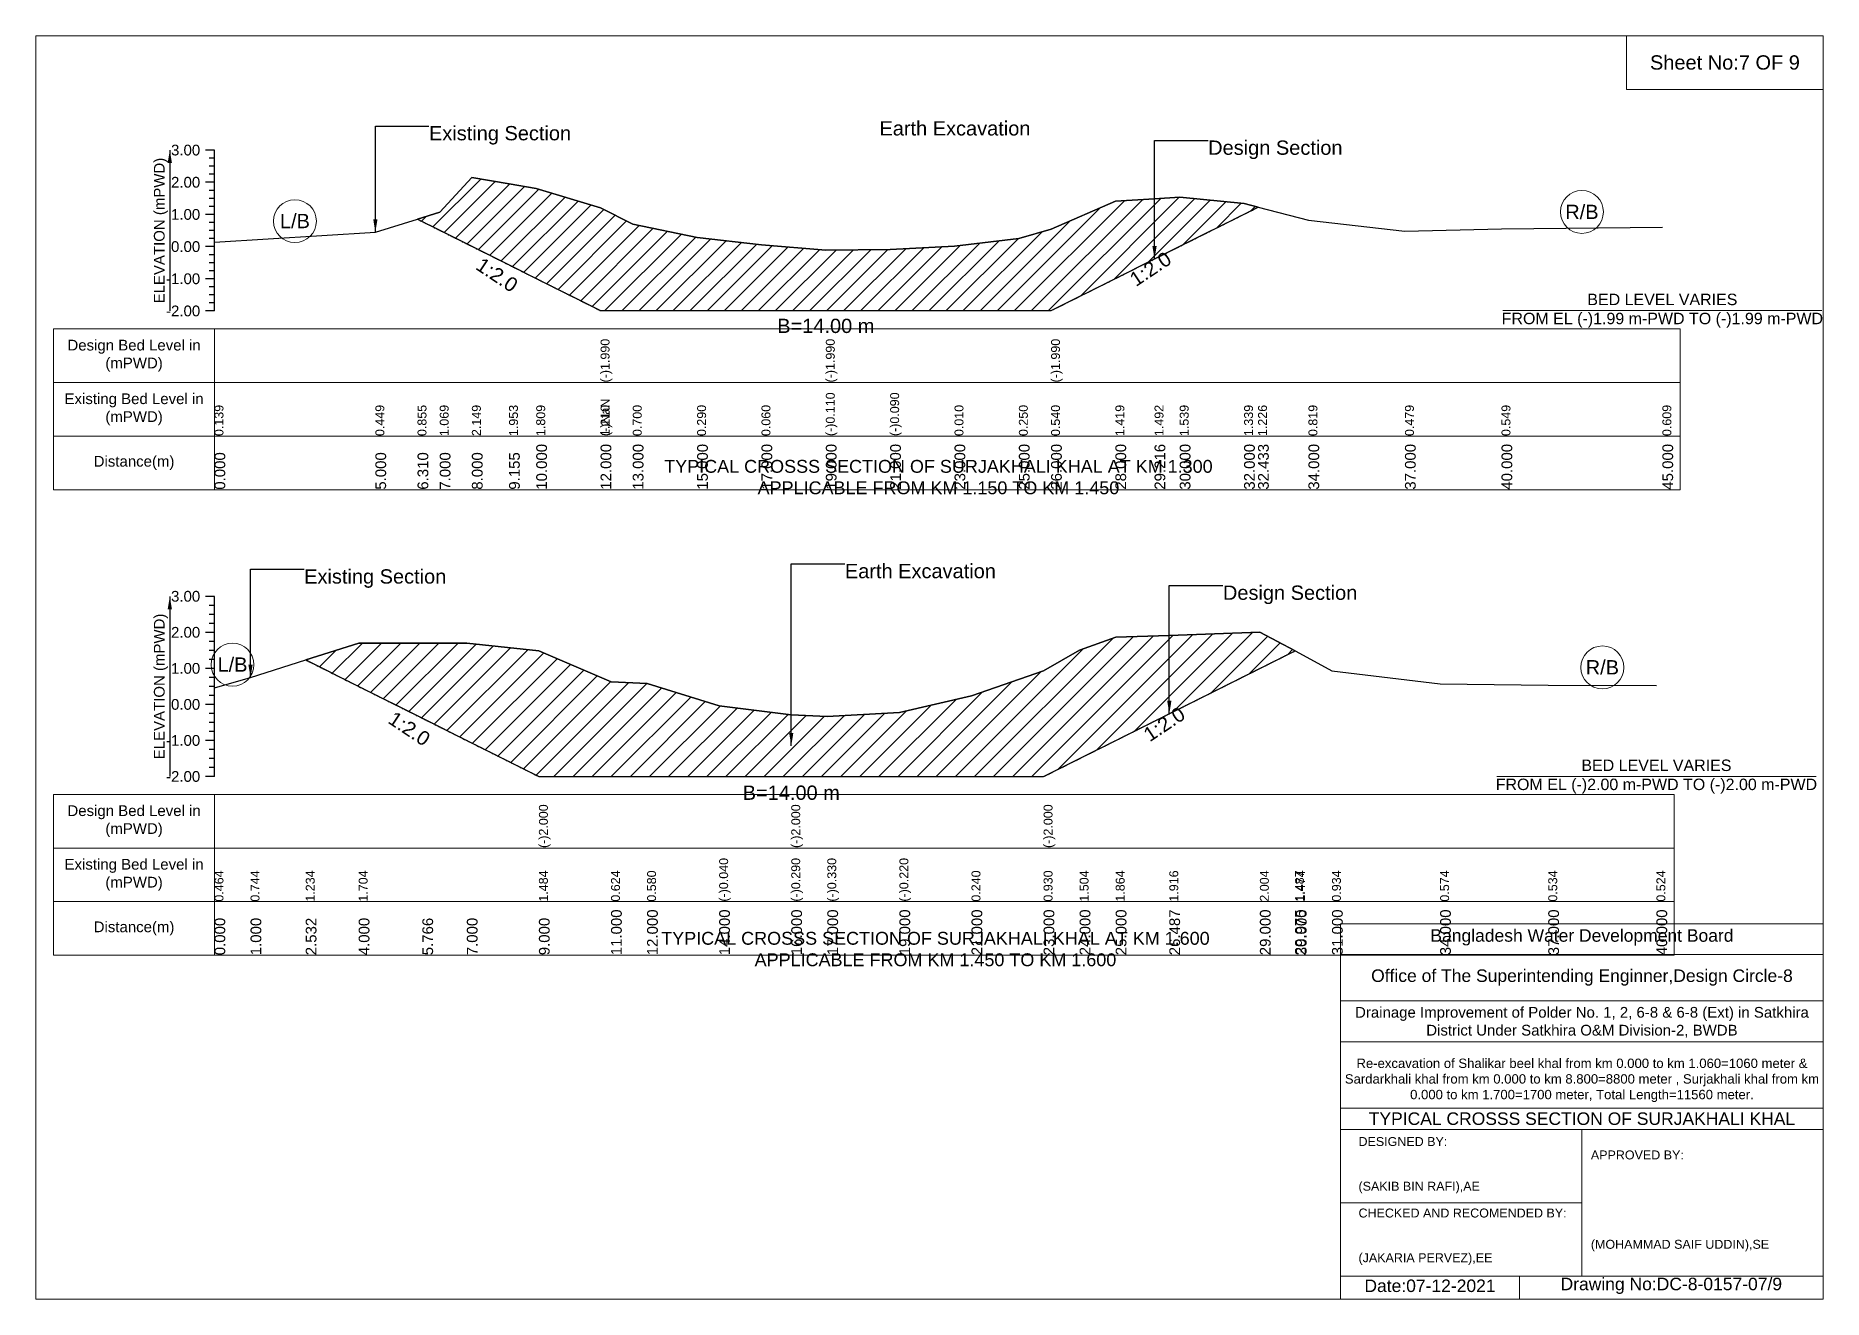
# Model space of a CAD drawing. Header units: inches. Extents: x 93000 to 506000, y -4242 to 0.
# Drawn here: x 480000 to 486000, y -4242 to 0 of the extents above; entities that cross this region are included whole.
import ezdxf

# ---------------------------------------------------------------- set-up
doc = ezdxf.new("R2010")
doc.units = ezdxf.units.IN
doc.header["$LTSCALE"] = 7
doc.header["$MEASUREMENT"] = 0
doc.linetypes.add('DASHED', pattern=[0.75, 0.5, -0.25])
for name, color, linetype, lineweight in [('Cross section Data Border', 7, 'Continuous', 9), ('Cross Section Labels', 7, 'Continuous', 9), ('Design_Bed_Level for Xsection', 7, 'DASHED', 25), ('Existing_Bed_Level for Xsection', 7, 'Continuous', 25), ('Long Section Labels', 7, 'Continuous', 9)]:
    doc.layers.add(name, color=color, linetype=linetype, lineweight=lineweight)
doc.styles.get("Standard").update_dxf_attribs({"font": 'arial.ttf'})
doc.dimstyles.get("Standard").update_dxf_attribs({"dimtxt": 0.18, "dimasz": 0.18, "dimexe": 0.18, "dimexo": 0.0625, "dimgap": 0.09, "dimtad": 0, "dimtih": 1, "dimtoh": 1, "dimdec": 4, "dimzin": 0, "dimdsep": 46, "dimtxsty": 'Standard', "dimcen": 0.09, "dimadec": 0, "dimazin": 0, "dimtfac": 1, "dimtdec": 4, "dimtofl": 0, "dimtmove": 0, "dimatfit": 3, "dimfxl": 1, "dimtolj": 1, "dimtzin": 0, "dimarcsym": 0})

msp = doc.modelspace()

# ---------------------------------------------------------------- texts
at = {"layer": 'Cross section Data Border', "attachment_point": 5}
for s, insert, char_height in [('Sheet No:7 OF 9', (485670, -90), 48), ('Bangladesh Water Development Board', (485190, -3027), 42), ('Office of The Superintending Enginner,Design Circle-8', (485190, -3162), 42)]:
    msp.add_mtext(s, dxfattribs=dict(at, insert=insert, char_height=char_height))
at = {"layer": 'Cross section Data Border'}
for s, insert, char_height, width, attachment_point in [('Design Bed Level in (mPWD)', (480330, -1074.1), 36, 480, 5), ('Existing Bed Level in (mPWD)', (480330, -1254.1), 36, 480, 5), ('Distance(m)', (480330, -1434.1), 36, 480, 5), ('Design Bed Level in (mPWD)', (480330, -2637.1), 36, 480, 5), ('Existing Bed Level in (mPWD)', (480330, -2817.1), 36, 480, 5), ('Distance(m)', (480330, -2997.1), 36, 480, 5), ('Drainage Improvement of Polder No. 1, 2, 6-8 & 6-8 (Ext) in Satkhira District Under Satkhira O&M Division-2, BWDB', (485190, -3312), 36, 1680, 5), ('Re-excavation of Shalikar beel khal from km 0.000 to km 1.060=1060 meter & Sardarkhali khal from km 0.000 to km 8.800=8800 meter , Surjakhali khal from km 0.000 to km 1.700=1700 meter, Total Length=11560 meter.', (485190, -3507), 31.4683, 1620, 5), ('TYPICAL CROSSS SECTION OF SURJAKHALI KHAL', (485190, -3636), 42, 1680, 5), ('DESIGNED BY:^J^J^J(SAKIB BIN RAFI),AE', (484440, -3792), 30, 840, 4), ('APPROVED BY:^J^J^J^J^J^J(MOHAMMAD SAIF UDDIN),SE', (485220, -3912), 30, 840, 4), ('CHECKED AND RECOMENDED BY:^J^J^J(JAKARIA PERVEZ),EE', (484440, -4032), 30, 840, 4), ('Date:07-12-2021', (484680, -4197), 42, 840, 5), ('Drawing No:DC-8-0157-07/9', (485490, -4197), 42, 1320, 5)]:
    msp.add_mtext(s, dxfattribs=dict(at, insert=insert, char_height=char_height, width=width, attachment_point=attachment_point))
at = {"layer": 'Cross Section Labels'}
for s, insert, char_height, attachment_point in [('Earth Excavation', (482832, -286.9), 48, 1), ('Existing Section', (481320, -303.1), 48, 1), ('Design Section', (483935.4, -351.7), 48, 1), ('L/B', (480870, -622.4), 48, 5), ('R/B', (485190, -591.6), 48, 5), ('BED LEVEL VARIES ^JFROM EL (-)1.99 m-PWD TO (-)1.99 m-PWD', (485460, -923), 38.4, 5), ('B=14.00 m', (482652, -950), 48, 2), ('TYPICAL CROSSS SECTION OF SURJAKHALI KHAL AT KM 1.300^JAPPLICABLE FROM KM 1.150 TO KM 1.450', (483030, -1482), 43.2, 5), ('Existing Section', (480901, -1791.3), 48, 1), ('Earth Excavation', (482716, -1773.2), 48, 1), ('Design Section', (483985, -1845.8), 48, 1), ('L/B', (480660.5, -2111.5), 48, 5), ('R/B', (485258.5, -2120.6), 48, 5), ('BED LEVEL VARIES ^JFROM EL (-)2.00 m-PWD TO (-)2.00 m-PWD', (485440, -2487.1), 38.4, 5), ('B=14.00 m', (482536, -2517.3), 48, 2), ('TYPICAL CROSSS SECTION OF SURJAKHALI KHAL AT KM 1.600^JAPPLICABLE FROM KM 1.450 TO KM 1.600', (483020, -3066.5), 43.2, 5)]:
    msp.add_mtext(s, dxfattribs=dict(at, insert=insert, char_height=char_height, attachment_point=attachment_point))
at = {"layer": 'Cross Section Labels', "char_height": 48, "attachment_point": 2}
for insert, rotation in [((481561.7, -782.9), 326.30993), ((483728.4, -762.9), 33.69007), ((481267.4, -2306.5), 326.30993), ((483774.7, -2291.2), 33.69007)]:
    msp.add_mtext('1:2.0', dxfattribs=dict(at, insert=insert, rotation=rotation))
at = {"layer": 'Existing_Bed_Level for Xsection', "char_height": 36, "attachment_point": 5, "rotation": 90}
for insert in [(480420, -654.1), (480420, -2184.6)]:
    msp.add_mtext('ELEVATION (mPWD)', dxfattribs=dict(at, insert=insert))
at = {"layer": 'Existing_Bed_Level for Xsection', "char_height": 36, "attachment_point": 6}
for s, insert in [('3.00', (480552, -384.1)), ('2.00', (480552, -492.1)), ('1.00', (480552, -600.1)), ('0.00', (480552, -708.1)), ('-1.00', (480552, -816.1)), ('-2.00', (480552, -924.1)), ('3.00', (480552, -1882.1)), ('2.00', (480552, -2003.1)), ('1.00', (480552, -2124.1)), ('0.00', (480552, -2245.1)), ('-1.00', (480552, -2366.1)), ('-2.00', (480552, -2487.1))]:
    msp.add_mtext(s, dxfattribs=dict(at, insert=insert))
at = {"layer": 'Long Section Labels', "attachment_point": 1, "rotation": 90}
for s, insert, char_height in [('(-)1.990', (481896, -1164.1), 30), ('(-)1.990', (482652, -1164.1), 30), ('(-)1.990', (483408, -1164.1), 30), ('(-)0.110', (482652, -1344.1), 30), ('(-)0.110', (482652, -1344.1), 30), ('(-)0.090', (482868, -1344.1), 30), ('0.139', (480600, -1344.1), 30), ('0.449', (481140, -1344.1), 30), ('0.855', (481281.5, -1344.1), 30), ('1.069', (481356, -1344.1), 30), ('2.149', (481464, -1344.1), 30), ('1.953', (481588.7, -1344.1), 30), ('1.809', (481680, -1344.1), 30), ('(-)NaN', (481896, -1344.1), 30), ('(-)NaN', (481896, -1344.1), 30), ('(-)NaN', (481896, -1344.1), 30), ('1.210', (481896, -1344.1), 30), ('1.210', (481896, -1344.1), 30), ('0.700', (482004, -1344.1), 30), ('0.290', (482220, -1344.1), 30), ('0.060', (482436, -1344.1), 30), ('0.010', (483084, -1344.1), 30), ('0.250', (483300, -1344.1), 30), ('0.540', (483408, -1344.1), 30), ('0.540', (483408, -1344.1), 30), ('1.419', (483624, -1344.1), 30), ('1.492', (483755.4, -1344.1), 30), ('1.539', (483840, -1344.1), 30), ('1.339', (484056, -1344.1), 30), ('1.226', (484102.8, -1344.1), 30), ('0.819', (484272, -1344.1), 30), ('0.479', (484596, -1344.1), 30), ('0.549', (484920, -1344.1), 30), ('0.609', (485460, -1344.1), 30), ('10.000', (481680, -1524.1), 36), ('12.000', (481896, -1524.1), 36), ('12.000', (481896, -1524.1), 36), ('12.000', (481896, -1524.1), 36), ('13.000', (482004, -1524.1), 36), ('15.000', (482220, -1524.1), 36), ('17.000', (482436, -1524.1), 36), ('19.000', (482652, -1524.1), 36), ('19.000', (482652, -1524.1), 36), ('19.000', (482652, -1524.1), 36), ('21.000', (482868, -1524.1), 36), ('23.000', (483084, -1524.1), 36), ('25.000', (483300, -1524.1), 36), ('26.000', (483408, -1524.1), 36), ('26.000', (483408, -1524.1), 36), ('26.000', (483408, -1524.1), 36), ('28.000', (483624, -1524.1), 36), ('29.216', (483755.4, -1524.1), 36), ('30.000', (483840, -1524.1), 36), ('32.000', (484056, -1524.1), 36), ('32.433', (484102.8, -1524.1), 36), ('34.000', (484272, -1524.1), 36), ('37.000', (484596, -1524.1), 36), ('40.000', (484920, -1524.1), 36), ('45.000', (485460, -1524.1), 36), ('0.000', (480600, -1524.1), 36), ('5.000', (481140, -1524.1), 36), ('6.310', (481281.5, -1524.1), 36), ('7.000', (481356, -1524.1), 36), ('8.000', (481464, -1524.1), 36), ('9.155', (481588.7, -1524.1), 36), ('(-)2.000', (481689, -2727.1), 30), ('(-)2.000', (482536, -2727.1), 30), ('(-)2.000', (483383, -2727.1), 30), ('0.464', (480600, -2907.1), 30), ('0.744', (480721, -2907.1), 30), ('1.234', (480906.3, -2907.1), 30), ('1.704', (481084, -2907.1), 30), ('1.704', (481084, -2907.1), 30), ('1.704', (481084, -2907.1), 30), ('1.484', (481689, -2907.1), 30), ('1.484', (481689, -2907.1), 30), ('1.484', (481689, -2907.1), 30), ('0.624', (481931, -2907.1), 30), ('0.580', (482052, -2907.1), 30), ('(-)0.040', (482294, -2907.1), 30), ('(-)0.290', (482536, -2907.1), 30), ('(-)0.290', (482536, -2907.1), 30), ('(-)0.290', (482536, -2907.1), 30), ('(-)0.330', (482657, -2907.1), 30), ('(-)0.220', (482899, -2907.1), 30), ('0.240', (483141, -2907.1), 30), ('0.930', (483383, -2907.1), 30), ('0.930', (483383, -2907.1), 30), ('0.930', (483383, -2907.1), 30), ('1.504', (483504, -2907.1), 30), ('1.864', (483625, -2907.1), 30), ('1.916', (483805, -2907.1), 30), ('2.004', (484109, -2907.1), 30), ('1.487', (484226.9, -2907.1), 30), ('1.474', (484230, -2907.1), 30), ('0.934', (484351, -2907.1), 30), ('0.574', (484714, -2907.1), 30), ('0.534', (485077, -2907.1), 30), ('0.524', (485440, -2907.1), 30), ('11.000', (481931, -3087.1), 36), ('12.000', (482052, -3087.1), 36), ('14.000', (482294, -3087.1), 36), ('16.000', (482536, -3087.1), 36), ('16.000', (482536, -3087.1), 36), ('16.000', (482536, -3087.1), 36), ('17.000', (482657, -3087.1), 36), ('19.000', (482899, -3087.1), 36), ('21.000', (483141, -3087.1), 36), ('23.000', (483383, -3087.1), 36), ('23.000', (483383, -3087.1), 36), ('23.000', (483383, -3087.1), 36), ('24.000', (483504, -3087.1), 36), ('25.000', (483625, -3087.1), 36), ('26.487', (483805, -3087.1), 36), ('29.000', (484109, -3087.1), 36), ('29.975', (484226.9, -3087.1), 36), ('30.000', (484230, -3087.1), 36), ('31.000', (484351, -3087.1), 36), ('34.000', (484714, -3087.1), 36), ('37.000', (485077, -3087.1), 36), ('40.000', (485440, -3087.1), 36), ('0.000', (480600, -3087.1), 36), ('1.000', (480721, -3087.1), 36), ('2.532', (480906.3, -3087.1), 36), ('4.000', (481084, -3087.1), 36), ('5.766', (481297.7, -3087.1), 36), ('7.000', (481447, -3087.1), 36), ('9.000', (481689, -3087.1), 36), ('9.000', (481689, -3087.1), 36), ('9.000', (481689, -3087.1), 36)]:
    msp.add_mtext(s, dxfattribs=dict(at, insert=insert, char_height=char_height))

# ---------------------------------------------------------------- hatches: boundary and pattern name
at = {"layer": 'Existing_Bed_Level for Xsection'}
h = msp.add_hatch(dxfattribs=at)
h.set_pattern_fill('ANSI31', color=256, scale=324, style=0)
h.paths.add_polyline_path([(481281.5, -615.8), (481356, -653), (481464, -707), (481588.7, -769.4), (481680, -815), (481896, -923), (482004, -923), (482220, -923), (482436, -923), (482652, -923), (482868, -923), (483084, -923), (483300, -923), (483408, -923), (483624, -815), (483755.4, -749.4), (483840, -707), (484056, -599), (484102.8, -575.7), (484056, -563.5), (483840, -541.9), (483755.4, -547), (483624, -554.9), (483408, -649.8), (483300, -681.1), (483084, -707), (482868, -717.8), (482652, -720), (482436, -701.6), (482220, -676.8), (482004, -632.5), (481896, -577.4), (481680, -512.7), (481588.7, -497.2), (481464, -476), (481356, -592.7)])
h = msp.add_hatch(dxfattribs=at)
h.set_pattern_fill('ANSI31', color=256, scale=363, style=0)
h.paths.add_polyline_path([(480906.3, -2095.7), (481084, -2184.6), (481297.7, -2291.4), (481447, -2366.1), (481689, -2487.1), (481931, -2487.1), (482052, -2487.1), (482294, -2487.1), (482536, -2487.1), (482657, -2487.1), (482899, -2487.1), (483141, -2487.1), (483383, -2487.1), (483504, -2426.6), (483625, -2366.1), (483805, -2276.1), (484109, -2124.1), (484226.9, -2065.1), (484109, -2002.6), (483805, -2013.2), (483625, -2019.5), (483504, -2063.1), (483383, -2132.5), (483141, -2216), (482899, -2271.7), (482657, -2285), (482536, -2280.2), (482294, -2249.9), (482052, -2174.9), (481931, -2169.6), (481689, -2065.5), (481447, -2038.9), (481297.7, -2038.9), (481084, -2038.9)])

# ---------------------------------------------------------------- linework, layer by layer
at = {"layer": 'Cross section Data Border'}
for points in [[(480000, 0), (486000, 0), (486000, -4242), (480000, -4242)], [(485340, 0), (486000, 0), (486000, -180), (485340, -180)], [(480060, -984.1), (485520, -984.1), (485520, -1524.1), (480060, -1524.1)], [(480060, -2547.1), (485500, -2547.1), (485500, -3087.1), (480060, -3087.1)]]:
    msp.add_lwpolyline(points, close=True, dxfattribs=at)
for points in [[(480600, -984.1), (480600, -1524.1)], [(480060, -1164.1), (485520, -1164.1)], [(480060, -1344.1), (485520, -1344.1)], [(480600, -2547.1), (480600, -3087.1)], [(480060, -2727.1), (485500, -2727.1)], [(480060, -2907.1), (485500, -2907.1)], [(484380, -4242), (484380, -2982), (486000, -2982)], [(484380, -3084), (486000, -3084)], [(484380, -3240), (486000, -3240)], [(484380, -3378), (486000, -3378)], [(484380, -3600), (486000, -3600)], [(484380, -3672), (486000, -3672)], [(485190, -3672), (485190, -4164)], [(484380, -3918), (485190, -3918)], [(484380, -4164), (486000, -4164)], [(484980, -4164), (484980, -4242)]]:
    msp.add_lwpolyline(points, dxfattribs=at)
at = {"layer": 'Cross Section Labels'}
for points in [[(484924.2, -923), (485995.8, -923)], [(484904.2, -2487.1), (485975.8, -2487.1)]]:
    msp.add_lwpolyline(points, dxfattribs=at)
for centre in [(485190, -591.6), (480870, -622.4), (480660.5, -2111.5), (485258.5, -2120.6)]:
    msp.add_circle(centre, 72, dxfattribs=at)
at = {"layer": 'Design_Bed_Level for Xsection'}
for points in [[(481281.5, -615.8), (481588.7, -769.4), (481896, -923), (482652, -923), (483408, -923), (483755.4, -749.4), (484102.8, -575.7)], [(480906.3, -2095.7), (481297.7, -2291.4), (481689, -2487.1), (482536, -2487.1), (483383, -2487.1), (483805, -2276.1), (484226.9, -2065.1)]]:
    msp.add_lwpolyline(points, dxfattribs=at)
at = {"layer": 'Existing_Bed_Level for Xsection'}
for points in [[(480600, -384.1), (480570, -384.1)], [(480600, -411.1), (480582, -411.1)], [(480600, -924.1), (480600, -816.1), (480600, -708.1), (480600, -600.1), (480600, -492.1), (480600, -384.1)], [(480600, -438.1), (480582, -438.1)], [(480600, -465.1), (480582, -465.1)], [(480600, -693.1), (481140, -659.6), (481281.5, -615.8), (481356, -592.7), (481464, -476), (481588.7, -497.2), (481680, -512.7), (481896, -577.4), (481896, -577.4), (482004, -632.5), (482220, -676.8), (482436, -701.6), (482652, -720), (482652, -720), (482868, -717.8), (483084, -707), (483300, -681.1), (483408, -649.8), (483408, -649.8), (483624, -554.9), (483755.4, -547), (483840, -541.9), (484056, -563.5), (484102.8, -575.7), (484272, -619.7), (484596, -656.4), (484920, -648.8), (485460, -642.3)], [(480600, -492.1), (480570, -492.1)], [(480600, -519.1), (480582, -519.1)], [(480600, -546.1), (480582, -546.1)], [(480600, -573.1), (480582, -573.1)], [(480600, -600.1), (480570, -600.1)], [(480600, -627.1), (480582, -627.1)], [(480600, -654.1), (480582, -654.1)], [(480600, -708.1), (480570, -708.1)], [(480600, -681.1), (480582, -681.1)], [(480600, -735.1), (480582, -735.1)], [(480600, -762.1), (480582, -762.1)], [(480600, -816.1), (480570, -816.1)], [(480600, -789.1), (480582, -789.1)], [(480600, -843.1), (480582, -843.1)], [(480600, -870.1), (480582, -870.1)], [(480600, -897.1), (480582, -897.1)], [(480600, -924.1), (480570, -924.1)], [(480600, -1882.1), (480570, -1882.1)], [(480600, -1912.3), (480582, -1912.3)], [(480600, -2487.1), (480600, -2366.1), (480600, -2245.1), (480600, -2124.1), (480600, -2003.1), (480600, -1882.1)], [(480600, -1942.6), (480582, -1942.6)], [(480600, -1972.8), (480582, -1972.8)], [(480600, -2003.1), (480570, -2003.1)], [(480600, -2033.3), (480582, -2033.3)], [(480600, -2188.9), (480721, -2155), (480906.3, -2095.7), (481084, -2038.9), (481297.7, -2038.9), (481447, -2038.9), (481689, -2065.5), (481689, -2065.5), (481931, -2169.6), (482052, -2174.9), (482294, -2249.9), (482536, -2280.2), (482536, -2280.2), (482657, -2285), (482899, -2271.7), (483141, -2216), (483383, -2132.5), (483383, -2132.5), (483504, -2063.1), (483625, -2019.5), (483805, -2013.2), (484109, -2002.6), (484226.9, -2065.1), (484230, -2066.7), (484351, -2132.1), (484714, -2175.6), (485077, -2180.5), (485440, -2181.7)], [(480600, -2063.6), (480582, -2063.6)], [(480600, -2093.8), (480582, -2093.8)], [(480600, -2124.1), (480570, -2124.1)], [(480600, -2154.3), (480582, -2154.3)], [(480600, -2184.6), (480582, -2184.6)], [(480600, -2214.8), (480582, -2214.8)], [(480600, -2245.1), (480570, -2245.1)], [(480600, -2275.3), (480582, -2275.3)], [(480600, -2305.6), (480582, -2305.6)], [(480600, -2335.8), (480582, -2335.8)], [(480600, -2366.1), (480570, -2366.1)], [(480600, -2396.3), (480582, -2396.3)], [(480600, -2426.6), (480582, -2426.6)], [(480600, -2456.8), (480582, -2456.8)], [(480600, -2487.1), (480570, -2487.1)]]:
    msp.add_lwpolyline(points, dxfattribs=at)
for points in [[(481281.5, -615.8), (481356, -653), (481464, -707), (481588.7, -769.4), (481680, -815), (481896, -923), (481896, -923), (482004, -923), (482220, -923), (482436, -923), (482652, -923), (482652, -923), (482868, -923), (483084, -923), (483300, -923), (483408, -923), (483408, -923), (483624, -815), (483755.4, -749.4), (483840, -707), (484056, -599), (484102.8, -575.7), (484056, -563.5), (483840, -541.9), (483755.4, -547), (483624, -554.9), (483408, -649.8), (483408, -649.8), (483300, -681.1), (483084, -707), (482868, -717.8), (482652, -720), (482652, -720), (482436, -701.6), (482220, -676.8), (482004, -632.5), (481896, -577.4), (481896, -577.4), (481680, -512.7), (481588.7, -497.2), (481464, -476), (481356, -592.7)], [(480906.3, -2095.7), (481084, -2184.6), (481297.7, -2291.4), (481447, -2366.1), (481689, -2487.1), (481689, -2487.1), (481931, -2487.1), (482052, -2487.1), (482294, -2487.1), (482536, -2487.1), (482536, -2487.1), (482657, -2487.1), (482899, -2487.1), (483141, -2487.1), (483383, -2487.1), (483383, -2487.1), (483504, -2426.6), (483625, -2366.1), (483805, -2276.1), (484109, -2124.1), (484226.9, -2065.1), (484226.9, -2065.1), (484226.9, -2065.1), (484109, -2002.6), (483805, -2013.2), (483625, -2019.5), (483504, -2063.1), (483383, -2132.5), (483383, -2132.5), (483141, -2216), (482899, -2271.7), (482657, -2285), (482536, -2280.2), (482536, -2280.2), (482294, -2249.9), (482052, -2174.9), (481931, -2169.6), (481689, -2065.5), (481689, -2065.5), (481447, -2038.9), (481297.7, -2038.9), (481084, -2038.9)]]:
    msp.add_lwpolyline(points, close=True, dxfattribs=at)

msp.set_redraw_order([(e.dxf.handle, doc.entitydb.next_handle()) for e in msp.query("TEXT MTEXT ATTDEF DIMENSION ARC_DIMENSION")])  # texts and dimensions are drawn at this point

# ---------------------------------------------------------------- leaders
at = {"layer": 'Cross Section Labels', "annotation_type": 0, "has_hookline": 1, "hookline_direction": 0}
for points, text_width in [([(481140, -659.6), (481140, -303.1), (481319.9, -303.1)], 467.2), ([(483755.4, -749.4), (483755.4, -351.7), (483935.3, -351.7)], 441.2), ([(480721, -2155), (480721, -1791.3), (480900.9, -1791.3)], 467.2), ([(482536, -2383.6), (482536, -1773.2), (482715.9, -1773.2)], 497), ([(483805, -2276.1), (483805, -1845.8), (483984.9, -1845.8)], 441.2)]:
    msp.add_leader(points, dimstyle='Standard', override={"dimasz": 43.2}, dxfattribs=dict(at, text_width=text_width))
at = {"layer": 'Existing_Bed_Level for Xsection'}
for points in [[(480450, -384.1), (480450, -924.1)], [(480450, -1882.1), (480450, -2487.1)]]:
    msp.add_leader(points, dimstyle='Standard', override={"dimasz": 43.2}, dxfattribs=at)

doc.saveas('drawing.dxf')
